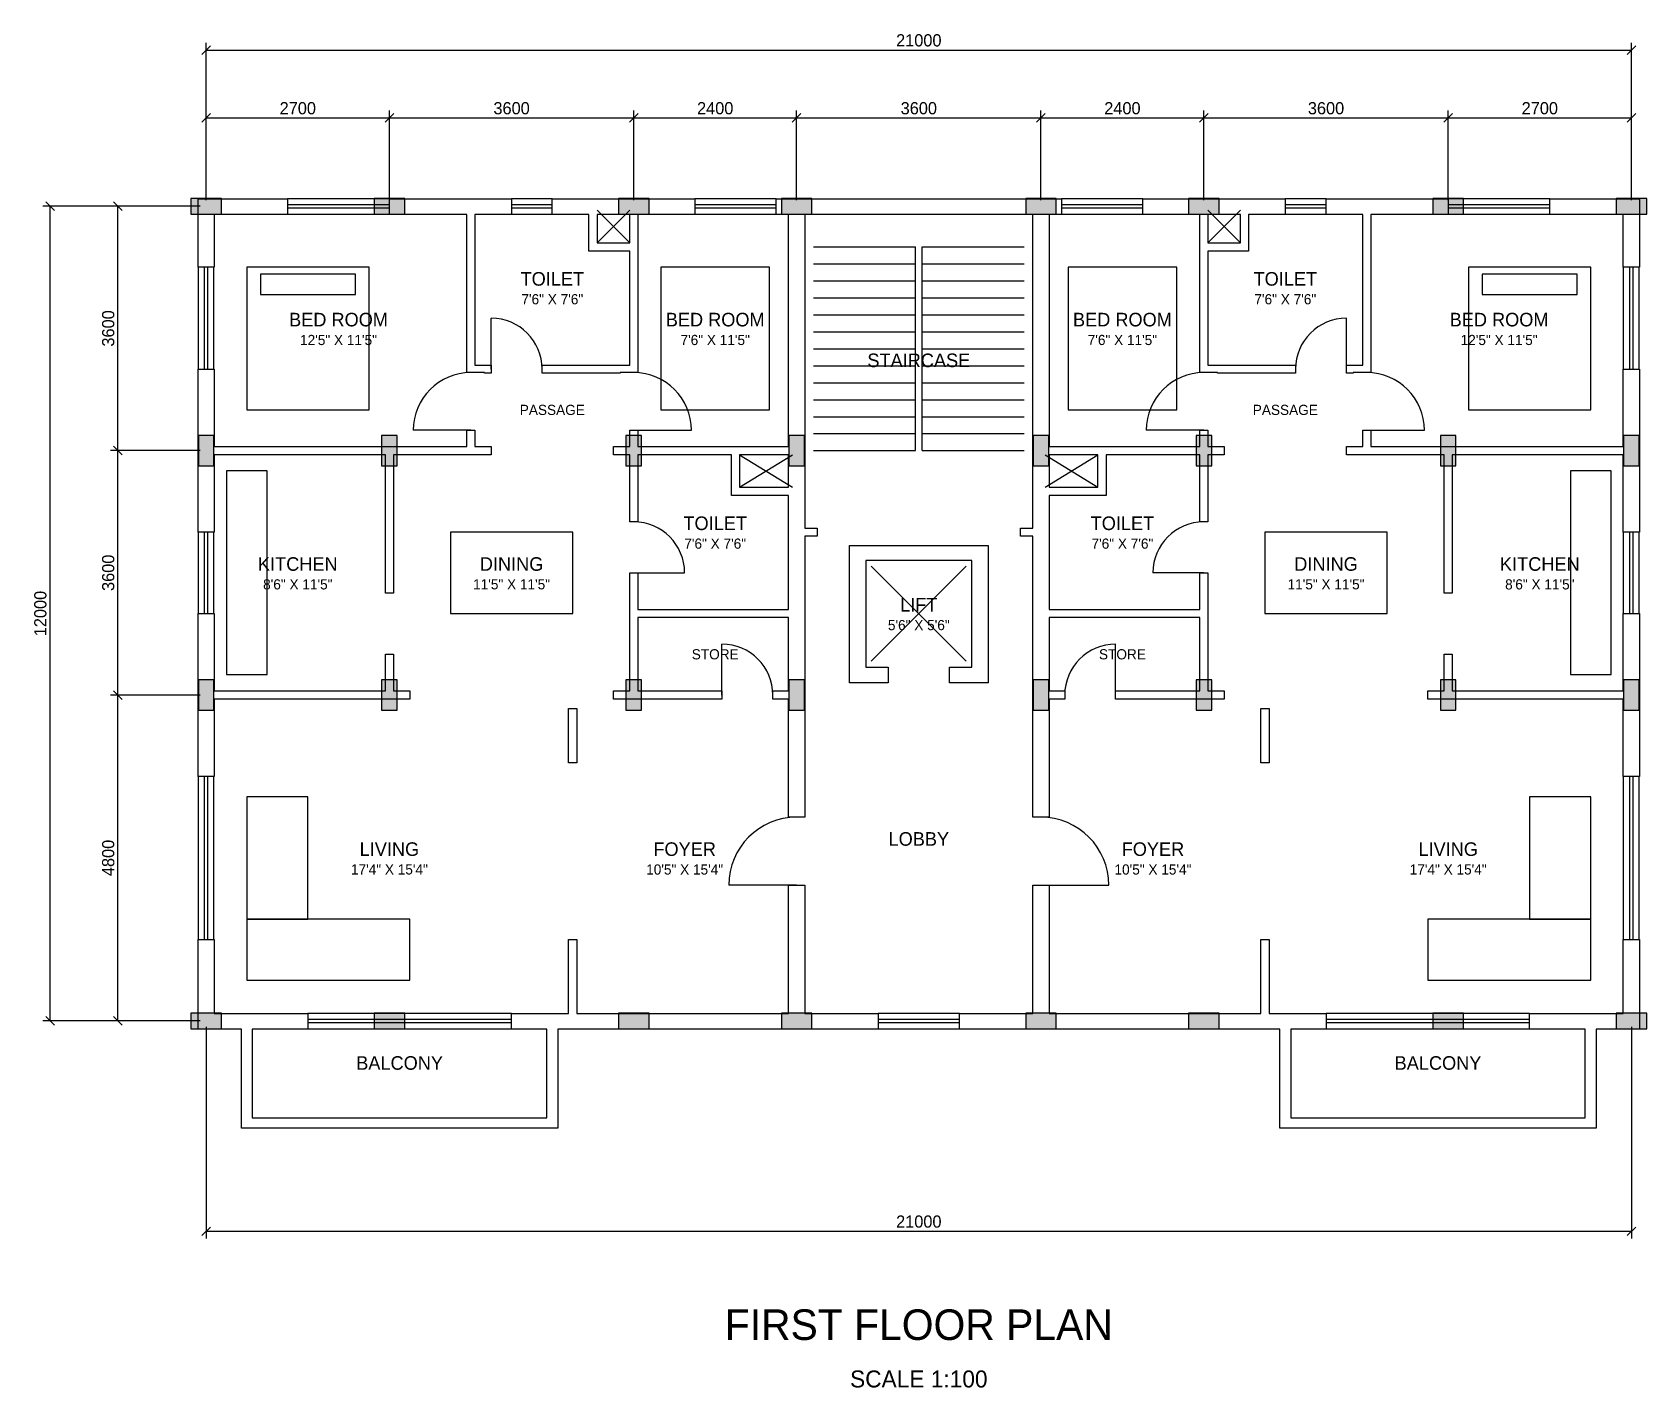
# Model space of a CAD drawing. Extents: x -2562 to 144000, y -6000 to 14562.
# Drawn here: x 30438 to 54225, y -5404 to 14562 of the extents above; entities that cross this region are included whole.
import ezdxf
from ezdxf.enums import TextEntityAlignment as Align

# ---------------------------------------------------------------- set-up
doc = ezdxf.new("R2010")
doc.units = 0
doc.layers.get('0').update_dxf_attribs({"linetype": 'CONTINUOUS'})
for name, color, linetype in [('A-ANNO-ROOM', 2, 'CONTINUOUS'), ('A-ANNO-TTLB', 7, 'CONTINUOUS'), ('A-DIMS', 6, 'CONTINUOUS'), ('A-DOOR', 3, 'CONTINUOUS'), ('A-FURN', 9, 'CONTINUOUS'), ('A-GLAZ', 4, 'CONTINUOUS'), ('A-LIFT', 8, 'CONTINUOUS'), ('A-STRS', 8, 'CONTINUOUS'), ('A-WALL', 7, 'CONTINUOUS'), ('P-DUCT', 5, 'CONTINUOUS'), ('S-COLS', 1, 'CONTINUOUS')]:
    doc.layers.add(name, color=color, linetype=linetype)
doc.dimstyles.get("Standard").update_dxf_attribs({"dimtxt": 2.5, "dimasz": 2.5, "dimexe": 1.25, "dimexo": 0.625, "dimtad": 1, "dimcen": 2.5, "dimazin": 3, "dimtfac": 1, "dimtmove": 0, "dimatfit": 3})

msp = doc.modelspace()

# ---------------------------------------------------------------- texts
at = {"layer": 'A-ANNO-ROOM'}
for s, height, p in [('TOILET', 200, (38100, 10930)), ('TOILET', 200, (48900, 10930)), ('7\'6" X 7\'6"', 150, (38100, 10630)), ('7\'6" X 7\'6"', 150, (48900, 10630)), ('BED ROOM', 200, (34950, 10330)), ('BED ROOM', 200, (40500, 10330)), ('BED ROOM', 200, (46500, 10330)), ('BED ROOM', 200, (52050, 10330)), ('12\'5" X 11\'5"', 150, (34950, 10030)), ('7\'6" X 11\'5"', 150, (40500, 10030)), ('7\'6" X 11\'5"', 150, (46500, 10030)), ('12\'5" X 11\'5"', 150, (52050, 10030)), ('STAIRCASE', 200, (43500, 9730)), ('PASSAGE', 150, (38100, 9000)), ('PASSAGE', 150, (48900, 9000)), ('TOILET', 200, (40500, 7330)), ('TOILET', 200, (46500, 7330)), ('7\'6" X 7\'6"', 150, (40500, 7030)), ('7\'6" X 7\'6"', 150, (46500, 7030)), ('KITCHEN', 200, (34350, 6730)), ('DINING', 200, (37500, 6730)), ('DINING', 200, (49500, 6730)), ('KITCHEN', 200, (52650, 6730)), ('8\'6" X 11\'5"', 150, (34350, 6430)), ('11\'5" X 11\'5"', 150, (37500, 6430)), ('11\'5" X 11\'5"', 150, (49500, 6430)), ('8\'6" X 11\'5"', 150, (52650, 6430)), ('LIFT', 200, (43500, 6130)), ('5\'6" X 5\'6"', 150, (43500, 5830)), ('STORE', 150, (40500, 5400)), ('STORE', 150, (46500, 5400)), ('LIVING', 200, (35700, 2530)), ('FOYER', 200, (40050, 2530)), ('LOBBY', 200, (43500, 2680)), ('FOYER', 200, (46950, 2530)), ('LIVING', 200, (51300, 2530)), ('17\'4" X 15\'4"', 150, (35700, 2230)), ('10\'5" X 15\'4"', 150, (40050, 2230)), ('10\'5" X 15\'4"', 150, (46950, 2230)), ('17\'4" X 15\'4"', 150, (51300, 2230)), ('BALCONY', 200, (35850, -620)), ('BALCONY', 200, (51150, -620))]:
    msp.add_text(s, height=height, dxfattribs=at).set_placement(p, align=Align.MIDDLE)
at = {"layer": 'A-ANNO-TTLB'}
for s, height, p in [('FIRST FLOOR PLAN', 450, (43500, -4700)), ('SCALE 1:100', 250, (43500, -5400))]:
    msp.add_text(s, height=height, dxfattribs=at).set_placement(p, align=Align.CENTER)

# ---------------------------------------------------------------- blocks, each defined once
blk = doc.blocks.new('*D14')
for p, q in [((32936.3604, 13236.3604), (33063.6396, 13363.6396)), ((33000, 12090), (33000, 13408)), ((35636.3604, 13236.3604), (35763.6396, 13363.6396)), ((35700, 12090), (35700, 13408)), ((33000, 13300), (35700, 13300))]:
    blk.add_line(p, q)
blk.add_text('2700', height=180).set_placement((34350, 13444), align=Align.MIDDLE)
blk = doc.blocks.new('*D15')
for p, q in [((35636.3604, 13236.3604), (35763.6396, 13363.6396)), ((35700, 12090), (35700, 13408)), ((39236.3604, 13236.3604), (39363.6396, 13363.6396)), ((39300, 12090), (39300, 13408)), ((35700, 13300), (39300, 13300))]:
    blk.add_line(p, q)
blk.add_text('3600', height=180).set_placement((37500, 13444), align=Align.MIDDLE)
blk = doc.blocks.new('*D16')
for p, q in [((39236.3604, 13236.3604), (39363.6396, 13363.6396)), ((39300, 12090), (39300, 13408)), ((41636.3604, 13236.3604), (41763.6396, 13363.6396)), ((41700, 12090), (41700, 13408)), ((39300, 13300), (41700, 13300))]:
    blk.add_line(p, q)
blk.add_text('2400', height=180).set_placement((40500, 13444), align=Align.MIDDLE)
blk = doc.blocks.new('*D17')
for p, q in [((41636.3604, 13236.3604), (41763.6396, 13363.6396)), ((41700, 12090), (41700, 13408)), ((45236.3604, 13236.3604), (45363.6396, 13363.6396)), ((45300, 12090), (45300, 13408)), ((41700, 13300), (45300, 13300))]:
    blk.add_line(p, q)
blk.add_text('3600', height=180).set_placement((43500, 13444), align=Align.MIDDLE)
blk = doc.blocks.new('*D18')
for p, q in [((45236.3604, 13236.3604), (45363.6396, 13363.6396)), ((45300, 12090), (45300, 13408)), ((47636.3604, 13236.3604), (47763.6396, 13363.6396)), ((47700, 12090), (47700, 13408)), ((45300, 13300), (47700, 13300))]:
    blk.add_line(p, q)
blk.add_text('2400', height=180).set_placement((46500, 13444), align=Align.MIDDLE)
blk = doc.blocks.new('*D19')
for p, q in [((47636.3604, 13236.3604), (47763.6396, 13363.6396)), ((47700, 12090), (47700, 13408)), ((51236.3604, 13236.3604), (51363.6396, 13363.6396)), ((51300, 12090), (51300, 13408)), ((47700, 13300), (51300, 13300))]:
    blk.add_line(p, q)
blk.add_text('3600', height=180).set_placement((49500, 13444), align=Align.MIDDLE)
blk = doc.blocks.new('*D20')
for p, q in [((51236.3604, 13236.3604), (51363.6396, 13363.6396)), ((51300, 12090), (51300, 13408)), ((53936.3604, 13236.3604), (54063.6396, 13363.6396)), ((54000, 12090), (54000, 13408)), ((51300, 13300), (54000, 13300))]:
    blk.add_line(p, q)
blk.add_text('2700', height=180).set_placement((52650, 13444), align=Align.MIDDLE)
blk = doc.blocks.new('*D21')
for p, q in [((32936.3604, 14236.3604), (33063.6396, 14363.6396)), ((33000, 12090), (33000, 14408)), ((33000, 14300), (54000, 14300)), ((53936.3604, 14236.3604), (54063.6396, 14363.6396)), ((54000, 12090), (54000, 14408))]:
    blk.add_line(p, q)
blk.add_text('21000', height=180).set_placement((43500, 14444), align=Align.MIDDLE)
blk = doc.blocks.new('*D22')
for p, q in [((32910, 4800), (31592, 4800)), ((31763.6396, 4736.3604), (31636.3604, 4863.6396)), ((31700, 0), (31700, 4800)), ((32910, 0), (31592, 0)), ((31763.6396, -63.6396), (31636.3604, 63.6396))]:
    blk.add_line(p, q)
blk.add_text('4800', height=180, rotation=90).set_placement((31556, 2400), align=Align.MIDDLE)
blk = doc.blocks.new('*D23')
for p, q in [((32910, 8400), (31592, 8400)), ((31763.6396, 8336.3604), (31636.3604, 8463.6396)), ((31700, 4800), (31700, 8400)), ((32910, 4800), (31592, 4800)), ((31763.6396, 4736.3604), (31636.3604, 4863.6396))]:
    blk.add_line(p, q)
blk.add_text('3600', height=180, rotation=90).set_placement((31556, 6600), align=Align.MIDDLE)
blk = doc.blocks.new('*D24')
for p, q in [((32910, 12000), (31592, 12000)), ((31763.6396, 11936.3604), (31636.3604, 12063.6396)), ((31700, 8400), (31700, 12000)), ((32910, 8400), (31592, 8400)), ((31763.6396, 8336.3604), (31636.3604, 8463.6396))]:
    blk.add_line(p, q)
blk.add_text('3600', height=180, rotation=90).set_placement((31556, 10200), align=Align.MIDDLE)
blk = doc.blocks.new('*D25')
for p, q in [((32910, 12000), (30592, 12000)), ((30763.6396, 11936.3604), (30636.3604, 12063.6396)), ((30700, 0), (30700, 12000)), ((32910, 0), (30592, 0)), ((30763.6396, -63.6396), (30636.3604, 63.6396))]:
    blk.add_line(p, q)
blk.add_text('12000', height=180, rotation=90).set_placement((30556, 6000), align=Align.MIDDLE)
blk = doc.blocks.new('*D26')
for p, q in [((33000, -90), (33000, -3208)), ((54000, -90), (54000, -3208)), ((32936.3604, -3163.6396), (33063.6396, -3036.3604)), ((53936.3604, -3163.6396), (54063.6396, -3036.3604)), ((33000, -3100), (54000, -3100))]:
    blk.add_line(p, q)
blk.add_text('21000', height=180).set_placement((43500, -2956), align=Align.MIDDLE)

# ---------------------------------------------------------------- dimensions: what is measured, and where the dimension line sits
at = {"layer": 'A-DIMS'}
for base, p1, p2, picture, middle in [((54000, 14300), (33000, 12000), (54000, 12000), '*D21', (43500, 14444)), ((35700, 13300), (33000, 12000), (35700, 12000), '*D14', (34350, 13444)), ((39300, 13300), (35700, 12000), (39300, 12000), '*D15', (37500, 13444)), ((41700, 13300), (39300, 12000), (41700, 12000), '*D16', (40500, 13444)), ((45300, 13300), (41700, 12000), (45300, 12000), '*D17', (43500, 13444)), ((47700, 13300), (45300, 12000), (47700, 12000), '*D18', (46500, 13444)), ((51300, 13300), (47700, 12000), (51300, 12000), '*D19', (49500, 13444)), ((54000, 13300), (51300, 12000), (54000, 12000), '*D20', (52650, 13444)), ((54000, -3100), (33000, 0), (54000, 0), '*D26', (43500, -2956))]:
    dim = msp.add_linear_dim(base=base, p1=p1, p2=p2, dimstyle='Standard', dxfattribs=at)
    dim.commit()
    dim.dimension.update_dxf_attribs({"geometry": picture, "text_midpoint": middle})
for base, p1, p2, picture, middle in [((30700, 12000), (33000, 0), (33000, 12000), '*D25', (30556, 6000)), ((31700, 12000), (33000, 8400), (33000, 12000), '*D24', (31556, 10200)), ((31700, 8400), (33000, 4800), (33000, 8400), '*D23', (31556, 6600)), ((31700, 4800), (33000, 0), (33000, 4800), '*D22', (31556, 2400))]:
    dim = msp.add_linear_dim(base=base, p1=p1, p2=p2, angle=90, dimstyle='Standard', dxfattribs=at)
    dim.commit()
    dim.dimension.update_dxf_attribs({"geometry": picture, "text_midpoint": middle})

# ---------------------------------------------------------------- linework, layer by layer
at = {"layer": 'A-DOOR'}
for p, q in [((37200, 9600), (37200, 10350)), ((49800, 9600), (49800, 10350)), ((36900, 8700), (36050, 8700)), ((39300, 8700), (40150, 8700)), ((47700, 8700), (46850, 8700)), ((50100, 8700), (50950, 8700)), ((39300, 6600), (40050, 6600)), ((47700, 6600), (46950, 6600)), ((40600, 4800), (40600, 5550)), ((46400, 4800), (46400, 5550)), ((41700, 2000), (40700, 2000)), ((45300, 2000), (46300, 2000))]:
    msp.add_line(p, q, dxfattribs=at)
for centre, radius, start, end in [((37200, 9600), 750, 0, 90), ((49800, 9600), 750, 90, 180), ((36900, 8700), 850, 90, 180), ((39300, 8700), 850, 0, 90), ((47700, 8700), 850, 90, 180), ((50100, 8700), 850, 0, 90), ((39300, 6600), 750, 0, 90), ((47700, 6600), 750, 90, 180), ((40600, 4800), 750, 0, 90), ((46400, 4800), 750, 90, 180), ((41700, 2000), 1000, 90, 180), ((45300, 2000), 1000, 0, 90)]:
    msp.add_arc(centre, radius, start, end, dxfattribs=at)
at = {"layer": 'A-FURN'}
for points in [[(33600, 9000), (35400, 9000), (35400, 11100), (33600, 11100)], [(33800, 10700), (35200, 10700), (35200, 11000), (33800, 11000)], [(39700, 9000), (41300, 9000), (41300, 11100), (39700, 11100)], [(45700, 9000), (47300, 9000), (47300, 11100), (45700, 11100)], [(51600, 9000), (53400, 9000), (53400, 11100), (51600, 11100)], [(51800, 10700), (53200, 10700), (53200, 11000), (51800, 11000)], [(33300, 5100), (33900, 5100), (33900, 8100), (33300, 8100)], [(53100, 5100), (53700, 5100), (53700, 8100), (53100, 8100)], [(36600, 6000), (38400, 6000), (38400, 7200), (36600, 7200)], [(48600, 6000), (50400, 6000), (50400, 7200), (48600, 7200)], [(33600, 1500), (34500, 1500), (34500, 3300), (33600, 3300)], [(52500, 1500), (53400, 1500), (53400, 3300), (52500, 3300)], [(33600, 600), (36000, 600), (36000, 1500), (33600, 1500)], [(51000, 600), (53400, 600), (53400, 1500), (51000, 1500)]]:
    msp.add_lwpolyline(points, close=True, dxfattribs=at)
at = {"layer": 'A-GLAZ'}
for p, q in [((34200, 12115), (35700, 12115)), ((34200, 12025), (35700, 12025)), ((34200, 11975), (35700, 11975)), ((37500, 12115), (38100, 12115)), ((37500, 12025), (38100, 12025)), ((37500, 11975), (38100, 11975)), ((40200, 12115), (41400, 12115)), ((40200, 12025), (41400, 12025)), ((40200, 11975), (41400, 11975)), ((45600, 12115), (46800, 12115)), ((45600, 12025), (46800, 12025)), ((45600, 11975), (46800, 11975)), ((48900, 12115), (49500, 12115)), ((48900, 12025), (49500, 12025)), ((48900, 11975), (49500, 11975)), ((51300, 12115), (52800, 12115)), ((51300, 12025), (52800, 12025)), ((51300, 11975), (52800, 11975)), ((34200, 11885), (35700, 11885)), ((37500, 11885), (38100, 11885)), ((40200, 11885), (41400, 11885)), ((45600, 11885), (46800, 11885)), ((48900, 11885), (49500, 11885)), ((51300, 11885), (52800, 11885)), ((32885, 9600), (32885, 11100)), ((32975, 9600), (32975, 11100)), ((33025, 9600), (33025, 11100)), ((33115, 9600), (33115, 11100)), ((53885, 9600), (53885, 11100)), ((53975, 9600), (53975, 11100)), ((54025, 9600), (54025, 11100)), ((54115, 9600), (54115, 11100)), ((32885, 6000), (32885, 7200)), ((32975, 6000), (32975, 7200)), ((33025, 6000), (33025, 7200)), ((33115, 6000), (33115, 7200)), ((53885, 6000), (53885, 7200)), ((53975, 6000), (53975, 7200)), ((54025, 6000), (54025, 7200)), ((54115, 6000), (54115, 7200)), ((32885, 1200), (32885, 3600)), ((32975, 1200), (32975, 3600)), ((33025, 1200), (33025, 3600)), ((33115, 1200), (33115, 3600)), ((53885, 1200), (53885, 3600)), ((53975, 1200), (53975, 3600)), ((54025, 1200), (54025, 3600)), ((54115, 1200), (54115, 3600)), ((34500, 115), (37500, 115)), ((34500, 25), (37500, 25)), ((42900, 115), (44100, 115)), ((42900, 25), (44100, 25)), ((49500, 115), (52500, 115)), ((49500, 25), (52500, 25)), ((34500, -25), (37500, -25)), ((34500, -115), (37500, -115)), ((42900, -25), (44100, -25)), ((42900, -115), (44100, -115)), ((49500, -25), (52500, -25)), ((49500, -115), (52500, -115))]:
    msp.add_line(p, q, dxfattribs=at)
at = {"layer": 'A-LIFT'}
for p, q in [((42800, 5300), (44200, 6700)), ((42800, 6700), (44200, 5300))]:
    msp.add_line(p, q, dxfattribs=at)
at = {"layer": 'A-STRS'}
for p, q in [((41950, 11400), (43450, 11400)), ((43450, 8400), (43450, 11400)), ((43550, 11400), (45050, 11400)), ((43550, 8400), (43550, 11400)), ((41950, 11150), (43450, 11150)), ((43550, 11150), (45050, 11150)), ((41950, 10900), (43450, 10900)), ((43550, 10900), (45050, 10900)), ((41950, 10650), (43450, 10650)), ((43550, 10650), (45050, 10650)), ((41950, 10400), (43450, 10400)), ((43550, 10400), (45050, 10400)), ((41950, 10150), (43450, 10150)), ((43550, 10150), (45050, 10150)), ((41950, 9900), (43450, 9900)), ((43550, 9900), (45050, 9900)), ((41950, 9650), (43450, 9650)), ((43550, 9650), (45050, 9650)), ((41950, 9400), (43450, 9400)), ((43550, 9400), (45050, 9400)), ((41950, 9150), (43450, 9150)), ((43550, 9150), (45050, 9150)), ((41950, 8900), (43450, 8900)), ((43550, 8900), (45050, 8900)), ((41950, 8650), (43450, 8650)), ((43550, 8650), (45050, 8650)), ((41950, 8400), (43450, 8400)), ((43550, 8400), (45050, 8400))]:
    msp.add_line(p, q, dxfattribs=at)
at = {"layer": 'A-WALL'}
for points in [[(32880, 11100), (32880, 12110), (34200, 12110), (34200, 11880), (33120, 11880), (33120, 11100)], [(37100, 9540), (37100, 9550), (36840, 9550), (36840, 11880), (35700, 11880), (35700, 12110), (37500, 12110), (37500, 11880), (36960, 11880), (36960, 9660), (37200, 9660), (37200, 9540)], [(37950, 9540), (37950, 9660), (39240, 9660), (39240, 11340), (38640, 11340), (38640, 11880), (38100, 11880), (38100, 12110), (40200, 12110), (40200, 11880), (39360, 11880), (39360, 9550), (39100, 9550), (39100, 9540)], [(41580, 3000), (41580, 4740), (41350, 4740), (41350, 4860), (41580, 4860), (41580, 5940), (39360, 5940), (39360, 4860), (40600, 4860), (40600, 4740), (39000, 4740), (39000, 4860), (39240, 4860), (39240, 6600), (39360, 6600), (39360, 6060), (41580, 6060), (41580, 7740), (40740, 7740), (40740, 8340), (39360, 8340), (39360, 7350), (39240, 7350), (39240, 8340), (39000, 8340), (39000, 8460), (39240, 8460), (39240, 8700), (39360, 8700), (39360, 8460), (41580, 8460), (41580, 11880), (41400, 11880), (41400, 12110), (45600, 12110), (45600, 11880), (45420, 11880), (45420, 8460), (47640, 8460), (47640, 8700), (47760, 8700), (47760, 8460), (48000, 8460), (48000, 8340), (47760, 8340), (47760, 7350), (47640, 7350), (47640, 8340), (46260, 8340), (46260, 7740), (45420, 7740), (45420, 6060), (47640, 6060), (47640, 6600), (47760, 6600), (47760, 4860), (48000, 4860), (48000, 4740), (46400, 4740), (46400, 4860), (47640, 4860), (47640, 5940), (45420, 5940), (45420, 4860), (45650, 4860), (45650, 4740), (45420, 4740), (45420, 3000), (45180, 3000), (45180, 7140), (45000, 7140), (45000, 7260), (45180, 7260), (45180, 11880), (41820, 11880), (41820, 7260), (42000, 7260), (42000, 7140), (41820, 7140), (41820, 3000)], [(47900, 9540), (47900, 9550), (47640, 9550), (47640, 11880), (46800, 11880), (46800, 12110), (48900, 12110), (48900, 11880), (48360, 11880), (48360, 11340), (47760, 11340), (47760, 9660), (49050, 9660), (49050, 9540)], [(49800, 9540), (49800, 9660), (50040, 9660), (50040, 11880), (49500, 11880), (49500, 12110), (51300, 12110), (51300, 11880), (50160, 11880), (50160, 9550), (49900, 9550), (49900, 9540)], [(53880, 11100), (53880, 11880), (52800, 11880), (52800, 12110), (54120, 12110), (54120, 11100)], [(39240, 11460), (39240, 11880), (38760, 11880), (38760, 11460)], [(48240, 11460), (48240, 11880), (47760, 11880), (47760, 11460)], [(35640, 6300), (35640, 8340), (33120, 8340), (33120, 7200), (32880, 7200), (32880, 9600), (33120, 9600), (33120, 8460), (36840, 8460), (36840, 8700), (36960, 8700), (36960, 8460), (37200, 8460), (37200, 8340), (35760, 8340), (35760, 6300)], [(51240, 6300), (51240, 8340), (49800, 8340), (49800, 8460), (50040, 8460), (50040, 8700), (50160, 8700), (50160, 8460), (53880, 8460), (53880, 9600), (54120, 9600), (54120, 7200), (53880, 7200), (53880, 8340), (51360, 8340), (51360, 6300)], [(41580, 7860), (41580, 8340), (40860, 8340), (40860, 7860)], [(46140, 7860), (46140, 8340), (45420, 8340), (45420, 7860)], [(42480, 4980), (42480, 7000), (44520, 7000), (44520, 4980), (43950, 4980), (43950, 5210), (44280, 5210), (44280, 6780), (42720, 6780), (42720, 5210), (43050, 5210), (43050, 4980)], [(32880, 3600), (32880, 6000), (33120, 6000), (33120, 4860), (35640, 4860), (35640, 5400), (35760, 5400), (35760, 4860), (36000, 4860), (36000, 4740), (33120, 4740), (33120, 3600)], [(53880, 3600), (53880, 4740), (51000, 4740), (51000, 4860), (51240, 4860), (51240, 5400), (51360, 5400), (51360, 4860), (53880, 4860), (53880, 6000), (54120, 6000), (54120, 3600)], [(38340, 3800), (38340, 4600), (38460, 4600), (38460, 3800)], [(48540, 3800), (48540, 4600), (48660, 4600), (48660, 3800)], [(33520, -1580), (33520, -120), (32880, -120), (32880, 1200), (33120, 1200), (33120, 110), (34500, 110), (34500, -120), (33680, -120), (33680, -1430), (38020, -1430), (38020, -120), (37500, -120), (37500, 110), (38340, 110), (38340, 1200), (38460, 1200), (38460, 110), (41580, 110), (41580, 2000), (41820, 2000), (41820, 110), (42900, 110), (42900, -120), (38180, -120), (38180, -1580)], [(48820, -1580), (48820, -120), (44100, -120), (44100, 110), (45180, 110), (45180, 2000), (45420, 2000), (45420, 110), (48540, 110), (48540, 1200), (48660, 1200), (48660, 110), (49500, 110), (49500, -120), (48980, -120), (48980, -1430), (53320, -1430), (53320, -120), (52500, -120), (52500, 110), (53880, 110), (53880, 1200), (54120, 1200), (54120, -120), (53480, -120), (53480, -1580)]]:
    msp.add_lwpolyline(points, close=True, dxfattribs=at)
at = {"layer": 'P-DUCT'}
for p, q in [((38760, 11460), (39240, 11940)), ((38760, 11940), (39240, 11460)), ((47760, 11460), (48240, 11940)), ((47760, 11940), (48240, 11460)), ((40860, 7860), (41640, 8340)), ((40860, 8340), (41640, 7860)), ((45360, 7860), (46140, 8340)), ((45360, 8340), (46140, 7860))]:
    msp.add_line(p, q, dxfattribs=at)
at = {"layer": 'S-COLS'}
for points in [[(32775, 11885), (33225, 11885), (33225, 12115), (32775, 12115)], [(35475, 11885), (35925, 11885), (35925, 12115), (35475, 12115)], [(39075, 11885), (39525, 11885), (39525, 12115), (39075, 12115)], [(41475, 11885), (41925, 11885), (41925, 12115), (41475, 12115)], [(45075, 11885), (45525, 11885), (45525, 12115), (45075, 12115)], [(47475, 11885), (47925, 11885), (47925, 12115), (47475, 12115)], [(51075, 11885), (51525, 11885), (51525, 12115), (51075, 12115)], [(53775, 11885), (54225, 11885), (54225, 12115), (53775, 12115)], [(32885, 8175), (33115, 8175), (33115, 8625), (32885, 8625)], [(35585, 8175), (35815, 8175), (35815, 8625), (35585, 8625)], [(39185, 8175), (39415, 8175), (39415, 8625), (39185, 8625)], [(41585, 8175), (41815, 8175), (41815, 8625), (41585, 8625)], [(45185, 8175), (45415, 8175), (45415, 8625), (45185, 8625)], [(47585, 8175), (47815, 8175), (47815, 8625), (47585, 8625)], [(51185, 8175), (51415, 8175), (51415, 8625), (51185, 8625)], [(53885, 8175), (54115, 8175), (54115, 8625), (53885, 8625)], [(32885, 4575), (33115, 4575), (33115, 5025), (32885, 5025)], [(35585, 4575), (35815, 4575), (35815, 5025), (35585, 5025)], [(39185, 4575), (39415, 4575), (39415, 5025), (39185, 5025)], [(41585, 4575), (41815, 4575), (41815, 5025), (41585, 5025)], [(45185, 4575), (45415, 4575), (45415, 5025), (45185, 5025)], [(47585, 4575), (47815, 4575), (47815, 5025), (47585, 5025)], [(51185, 4575), (51415, 4575), (51415, 5025), (51185, 5025)], [(53885, 4575), (54115, 4575), (54115, 5025), (53885, 5025)], [(32775, -115), (33225, -115), (33225, 115), (32775, 115)], [(35475, -115), (35925, -115), (35925, 115), (35475, 115)], [(39075, -115), (39525, -115), (39525, 115), (39075, 115)], [(41475, -115), (41925, -115), (41925, 115), (41475, 115)], [(45075, -115), (45525, -115), (45525, 115), (45075, 115)], [(47475, -115), (47925, -115), (47925, 115), (47475, 115)], [(51075, -115), (51525, -115), (51525, 115), (51075, 115)], [(53775, -115), (54225, -115), (54225, 115), (53775, 115)]]:
    msp.add_lwpolyline(points, close=True, dxfattribs=at)
for points in [[(32775, 11885), (33225, 11885), (32775, 12115), (33225, 12115)], [(35475, 11885), (35925, 11885), (35475, 12115), (35925, 12115)], [(39075, 11885), (39525, 11885), (39075, 12115), (39525, 12115)], [(41475, 11885), (41925, 11885), (41475, 12115), (41925, 12115)], [(45075, 11885), (45525, 11885), (45075, 12115), (45525, 12115)], [(47475, 11885), (47925, 11885), (47475, 12115), (47925, 12115)], [(51075, 11885), (51525, 11885), (51075, 12115), (51525, 12115)], [(53775, 11885), (54225, 11885), (53775, 12115), (54225, 12115)], [(32885, 8175), (33115, 8175), (32885, 8625), (33115, 8625)], [(35585, 8175), (35815, 8175), (35585, 8625), (35815, 8625)], [(39185, 8175), (39415, 8175), (39185, 8625), (39415, 8625)], [(41585, 8175), (41815, 8175), (41585, 8625), (41815, 8625)], [(45185, 8175), (45415, 8175), (45185, 8625), (45415, 8625)], [(47585, 8175), (47815, 8175), (47585, 8625), (47815, 8625)], [(51185, 8175), (51415, 8175), (51185, 8625), (51415, 8625)], [(53885, 8175), (54115, 8175), (53885, 8625), (54115, 8625)], [(32885, 4575), (33115, 4575), (32885, 5025), (33115, 5025)], [(35585, 4575), (35815, 4575), (35585, 5025), (35815, 5025)], [(39185, 4575), (39415, 4575), (39185, 5025), (39415, 5025)], [(41585, 4575), (41815, 4575), (41585, 5025), (41815, 5025)], [(45185, 4575), (45415, 4575), (45185, 5025), (45415, 5025)], [(47585, 4575), (47815, 4575), (47585, 5025), (47815, 5025)], [(51185, 4575), (51415, 4575), (51185, 5025), (51415, 5025)], [(53885, 4575), (54115, 4575), (53885, 5025), (54115, 5025)], [(32775, -115), (33225, -115), (32775, 115), (33225, 115)], [(35475, -115), (35925, -115), (35475, 115), (35925, 115)], [(39075, -115), (39525, -115), (39075, 115), (39525, 115)], [(41475, -115), (41925, -115), (41475, 115), (41925, 115)], [(45075, -115), (45525, -115), (45075, 115), (45525, 115)], [(47475, -115), (47925, -115), (47475, 115), (47925, 115)], [(51075, -115), (51525, -115), (51075, 115), (51525, 115)], [(53775, -115), (54225, -115), (53775, 115), (54225, 115)]]:
    msp.add_solid(points, dxfattribs=at)

msp.set_redraw_order([(e.dxf.handle, doc.entitydb.next_handle()) for e in msp.query("TEXT MTEXT ATTDEF DIMENSION ARC_DIMENSION")])  # texts and dimensions are drawn at this point

doc.saveas('drawing.dxf')
